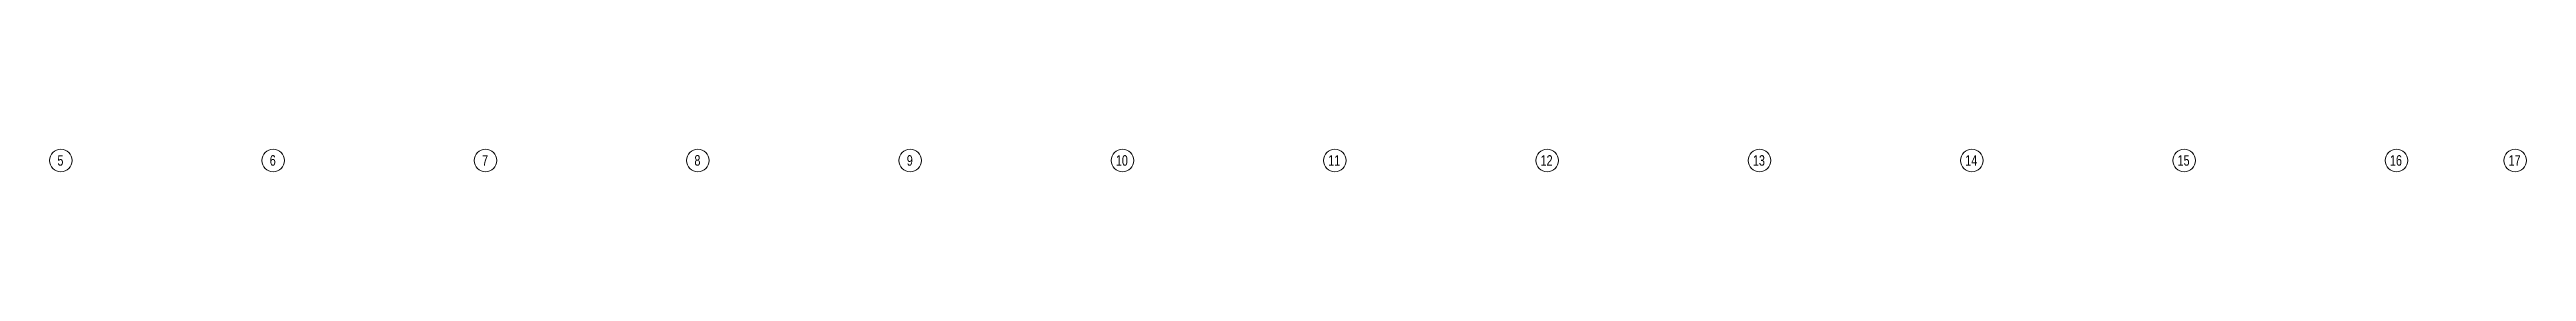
# Model space of a CAD drawing. Header units: millimetres. Extents: x 15962 to 71432, y 9666 to 72266.
# Drawn here: x 20096 to 69671, y 51482 to 51932 of the extents above; entities that cross this region are included whole.
import ezdxf

# ---------------------------------------------------------------- set-up
doc = ezdxf.new("R2010")
doc.units = ezdxf.units.MM
doc.header["$LTSCALE"] = 2
doc.layers.add('E_EJES', color=8, linetype='Continuous', lineweight=9)
doc.styles.add('Swis721 LtCn BT', font='swisscl.ttf', dxfattribs={"height": 0.42})

msp = doc.modelspace()

# ---------------------------------------------------------------- texts
at = {"layer": 'E_EJES', "char_height": 210, "attachment_point": 1, "style": 'Swis721 LtCn BT'}
for s, insert, width in [('5', (20253.7339, 51813.5834), 156.329062), ('6', (24503.7339, 51813.5834), 156.329062), ('7', (28753.7339, 51813.5834), 156.329062), ('8', (33003.7339, 51813.5834), 156.329062), ('9', (37253.7339, 51813.5834), 156.329062), ('10', (41439.2339, 51813.5834), 312.658125), ('11', (45689.2339, 51813.5834), 312.658125), ('12', (49939.2339, 51813.5834), 312.658125), ('13', (54189.2339, 51813.5834), 312.658125), ('14', (58439.2339, 51813.5834), 312.658125), ('15', (62689.2339, 51813.5834), 312.658125), ('16', (66939.2339, 51813.5834), 312.658125), ('17', (69314.2327, 51813.5834), 312.658125)]:
    msp.add_mtext(s, dxfattribs=dict(at, insert=insert, width=width))

# ---------------------------------------------------------------- blocks, each defined once
blk = doc.blocks.new('Grid - CNI_NOMBRE EJES-372759-_0_00m_LOC COLUMNAS Y MUROS PISO 1')
at = {"layer": 'E_EJES'}
blk.add_circle((0, 0), 0.003, dxfattribs=at)

# ---------------------------------------------------------------- block references
at = {"layer": 'E_EJES', "xscale": 74999.99999999993, "yscale": 74999.99999999993, "zscale": 74999.99999999993}
for p in [(20320.9505, 51707.2837), (24570.9505, 51707.2837), (28820.9505, 51707.2837), (33070.9505, 51707.2837), (37320.9505, 51707.2837), (41570.9505, 51707.2837), (45820.9505, 51707.2837), (50070.9505, 51707.2837), (54320.9505, 51707.2837), (58570.9505, 51707.2837), (62820.9505, 51707.2837), (67070.9505, 51707.2837), (69445.9492, 51707.2837)]:
    msp.add_blockref('Grid - CNI_NOMBRE EJES-372759-_0_00m_LOC COLUMNAS Y MUROS PISO 1', p, dxfattribs=at)

msp.set_redraw_order([(e.dxf.handle, doc.entitydb.next_handle()) for e in msp.query("TEXT MTEXT ATTDEF DIMENSION ARC_DIMENSION")])  # texts and dimensions are drawn at this point

doc.saveas('drawing.dxf')
